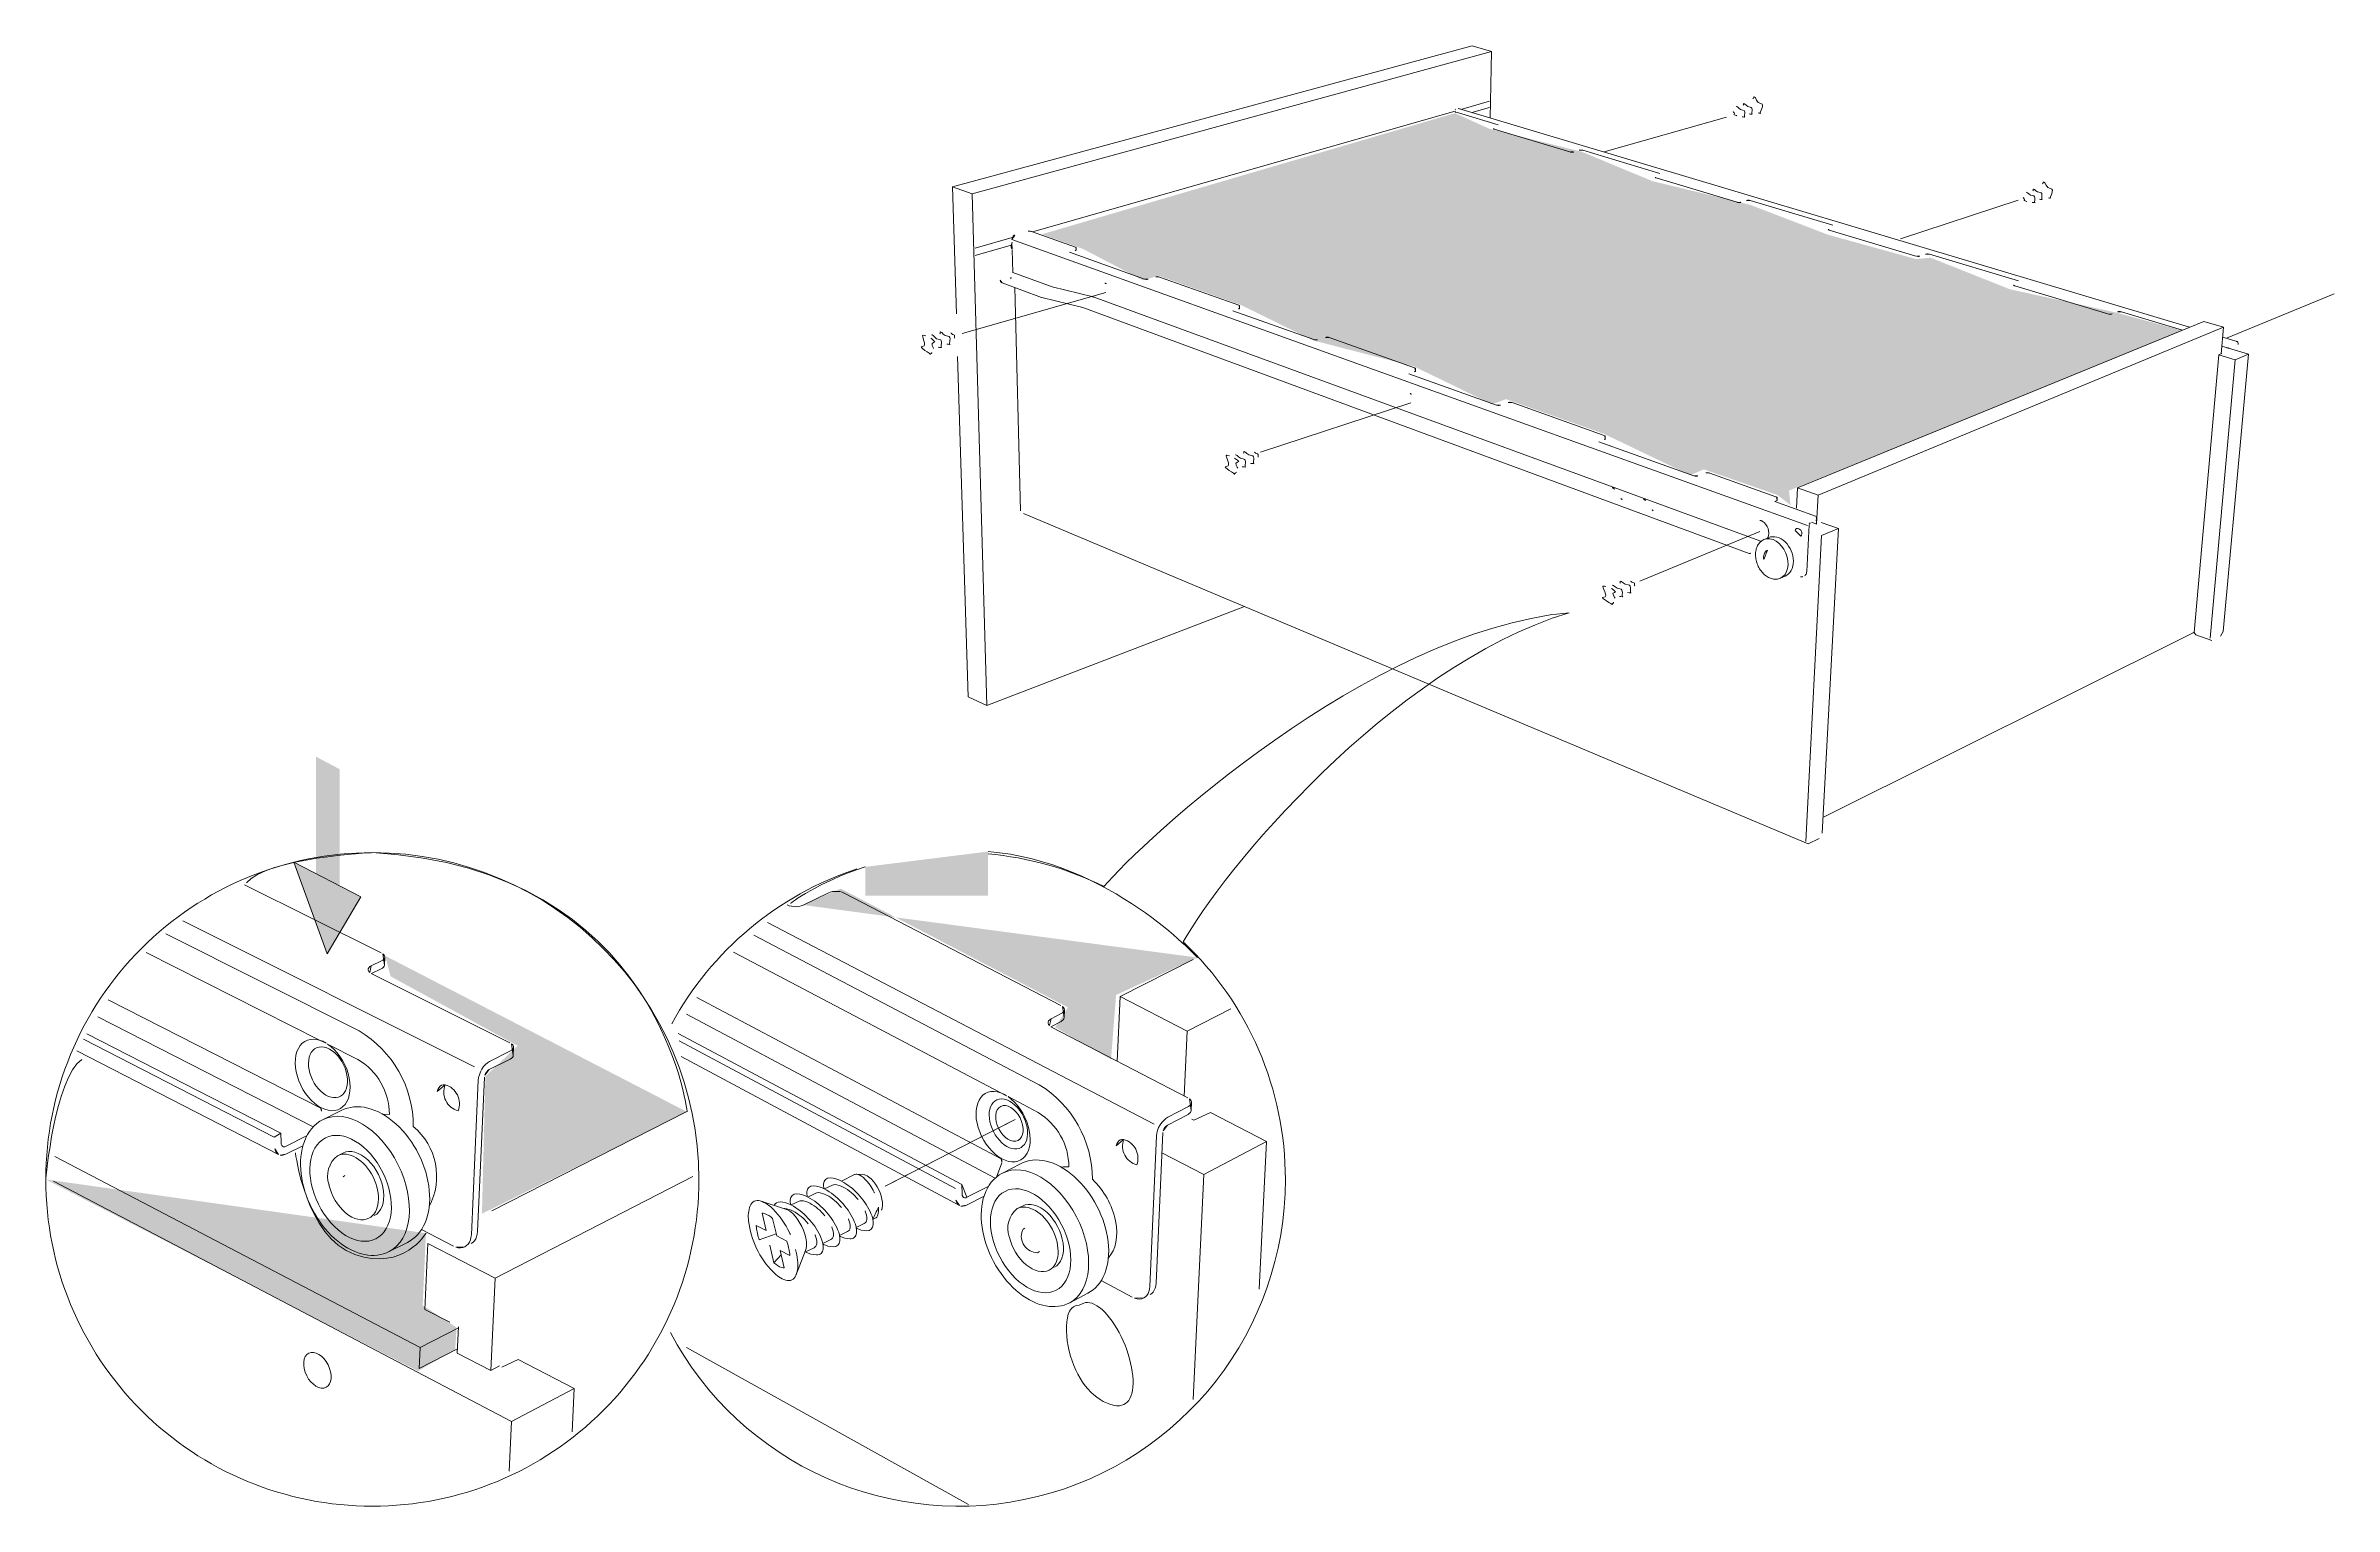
# Model space of a CAD drawing. Header units: metres. Extents: x -27.1 to 47.9, y -10.7 to 6.6.
# Drawn here: x 26.972 to 29.643, y -10.228 to -8.524 of the extents above; entities that cross this region are included whole.
import ezdxf

# ---------------------------------------------------------------- set-up
doc = ezdxf.new("R2010")
doc.units = ezdxf.units.M
doc.header["$MEASUREMENT"] = 0
doc.layers.add('PDF_Working_Num_Penna__1_Num_Penna__1_Num_Penna__1_Num_Penna__1_Num_Penna__1_Num_Penna__1', color=7, linetype='Continuous', lineweight=18, true_color=0xd1d2d4)
doc.layers.add('PDF_Working_Num_Penna__255_Num_Penna__255_Num_Penna__255_Num_Penna__255_Num_Penna__255_Num_Penna__255', color=255, linetype='Continuous', lineweight=18)
doc.layers.add('PDF_Working_Num_Penna__7_Num_Penna__7_Num_Penna__7_Num_Penna__7_Num_Penna__7_Num_Penna__7', color=7, linetype='Continuous', lineweight=18)
doc.styles.add('GENERATED_STYLE_1', font='Arial')

msp = doc.modelspace()

# ---------------------------------------------------------------- hatches: boundary and pattern name
at = {"layer": 'PDF_Working_Num_Penna__1_Num_Penna__1_Num_Penna__1_Num_Penna__1_Num_Penna__1_Num_Penna__1', "linetype": 'Continuous', "lineweight": 18, "true_color": 0xd1d2d4}
for points in [[(28.1347, -8.7439), (28.1826, -8.7609), (28.2527, -8.7974), (28.271, -8.7923), (28.3672, -8.8264), (28.4512, -8.8676), (28.5695, -8.8982), (28.6602, -8.9422), (28.6766, -8.9362), (28.7906, -8.9766), (28.8915, -9.0249), (28.9075, -9.0181), (28.9931, -9.0479), (29.0086, -9.0598), (29.0068, -9.0429), (29.4662, -8.8562), (29.3874, -8.8349), (29.2648, -8.8081), (29.172, -8.7712), (29.155, -8.7728), (29.0526, -8.7445), (28.9612, -8.7094), (28.8474, -8.6819), (28.765, -8.6477), (28.6569, -8.6207), (28.6168, -8.6026)], [(28.072, -9.4639), (27.9286, -9.4818), (27.9286, -9.5154), (28.072, -9.5154)], [(27.8555, -9.5262), (27.9642, -9.5407), (27.9001, -9.5072)], [(27.9642, -9.5407), (28.1653, -9.6457), (28.1502, -9.6688), (28.2155, -9.7064), (28.2214, -9.6312), (28.3164, -9.5876)], [(27.3685, -9.5856), (27.3745, -9.6094), (27.5229, -9.6905), (27.4853, -9.7261), (27.4813, -9.8864), (27.7208, -9.7677)], [(27.4159, -9.9091), (26.9722, -9.8464), (27.4065, -10.0699), (27.4501, -10.045), (27.4516, -10.019), (27.4121, -9.9933)]]:
    msp.add_hatch(color=254, dxfattribs=at).paths.add_polyline_path(points)
at = {"layer": 'PDF_Working_Num_Penna__7_Num_Penna__7_Num_Penna__7_Num_Penna__7_Num_Penna__7_Num_Penna__7', "linetype": 'Continuous', "lineweight": 18}
for points in [[(27.2877, -9.529), (27.3153, -9.5436), (27.3153, -9.3679), (27.2877, -9.3533)], [(27.2877, -9.529), (27.3153, -9.5436), (27.3153, -9.3679), (27.2877, -9.3533)], [(27.3007, -9.5833), (27.3401, -9.5167), (27.2616, -9.4762)], [(27.3007, -9.5833), (27.3401, -9.5167), (27.2616, -9.4762)]]:
    msp.add_hatch(color=7, dxfattribs=at).paths.add_polyline_path(points)

# ---------------------------------------------------------------- linework, layer by layer
at = {"layer": 'PDF_Working_Num_Penna__255_Num_Penna__255_Num_Penna__255_Num_Penna__255_Num_Penna__255_Num_Penna__255', "color": 255, "linetype": 'Continuous', "lineweight": 18, "flags": 128}
for points in [[(28.2096, -8.8118), (28.0419, -8.8598)], [(28.5655, -8.9404), (28.39, -8.9981)], [(28.8328, -9.1484), (28.9727, -9.0905)], [(27.9575, -9.8515), (28.0983, -9.7791)]]:
    msp.add_lwpolyline(points, dxfattribs=at)
msp.add_lwpolyline([(27.3007, -9.5833), (27.2616, -9.4762), (27.3401, -9.5167)], close=True, dxfattribs=at)
at = {"layer": 'PDF_Working_Num_Penna__7_Num_Penna__7_Num_Penna__7_Num_Penna__7_Num_Penna__7_Num_Penna__7', "color": 7, "linetype": 'Continuous', "lineweight": 18, "flags": 128}
for points in [[(28.035, -8.8366), (28.0304, -8.6886), (28.6369, -8.524)], [(28.0304, -8.6886), (28.0533, -8.6966), (28.6597, -8.5305)], [(28.6369, -8.524), (28.6597, -8.5305)], [(28.6597, -8.5305), (28.6582, -8.6085)], [(28.6171, -8.6001), (28.1239, -8.741)], [(29.4742, -8.8524), (28.621, -8.5973)], [(28.6572, -8.5886), (28.6237, -8.5982)], [(28.6366, -8.602), (28.6571, -8.5961)], [(28.6673, -8.6162), (28.621, -8.6023), (28.618, -8.6014)], [(28.7511, -8.6478), (28.6626, -8.6212)], [(28.934, -8.6071), (28.7912, -8.6479)], [(28.8562, -8.6729), (28.7663, -8.6459)], [(28.9462, -8.7065), (28.8516, -8.6781)], [(28.0706, -9.2937), (28.0533, -8.6966)], [(29.0581, -8.7334), (28.9616, -8.7045)], [(29.2743, -8.704), (29.1369, -8.7492)], [(28.1003, -8.7477), (28.0568, -8.7602)], [(28.0571, -8.7685), (28.0989, -8.7565)], [(29.0284, -9.0837), (28.0999, -8.7499)], [(28.174, -8.7589), (28.1228, -8.7406)], [(29.155, -8.7694), (29.0538, -8.7389)], [(28.1002, -8.7619), (28.1009, -8.7885)], [(28.167, -8.7648), (28.2545, -8.7961)], [(29.2745, -8.7983), (29.1706, -8.7672)], [(28.2096, -8.8118), (28.0419, -8.8598)], [(28.1343, -8.8175), (28.0883, -8.8004)], [(28.1467, -8.8053), (28.1009, -8.7885)], [(28.1098, -9.0666), (28.1032, -8.806)], [(28.9729, -9.1013), (28.1948, -8.8167), (28.1467, -8.8053)], [(28.3646, -8.8267), (28.2721, -8.7938)], [(29.379, -8.8368), (29.2703, -8.8041)], [(29.5176, -8.8651), (29.6432, -8.8132)], [(28.1825, -8.8291), (28.1346, -8.8176), (28.1343, -8.8175)], [(28.1825, -8.8291), (28.9602, -9.1161)], [(28.3577, -8.8331), (28.4522, -8.8668)], [(29.4661, -8.8558), (29.3948, -8.8344)], [(28.5697, -8.8998), (28.4701, -8.8643)], [(29.4909, -8.8456), (29.0169, -9.0397), (29.0157, -9.0635)], [(29.5138, -8.8524), (29.0407, -9.0481), (29.0169, -9.0397)], [(29.5111, -8.8833), (29.5138, -8.8524), (29.4908, -8.8456)], [(29.5128, -8.864), (29.5297, -8.869), (29.5301, -8.8693), (29.5305, -8.8696), (29.5307, -8.8701), (29.5309, -8.8708), (29.531, -8.8715), (29.531, -8.8724)], [(28.0365, -8.8865), (28.0488, -9.2834), (28.0706, -9.2937)], [(29.4806, -9.2096), (29.4797, -9.2083), (29.5083, -8.8847)], [(29.4983, -9.2149), (29.5274, -8.8905)], [(29.5119, -8.8829), (29.5083, -8.8847), (29.5274, -8.8905)], [(29.5119, -8.8745), (29.543, -8.8838), (29.5136, -9.2072), (29.5106, -9.2126)], [(29.5274, -8.8905), (29.543, -8.8838)], [(28.5631, -8.9065), (28.6653, -8.9431)], [(28.5655, -8.9404), (28.39, -8.9981)], [(28.7912, -8.9786), (28.6836, -8.9403)], [(28.7848, -8.9858), (28.8958, -9.0255)], [(28.9916, -9.05), (28.9144, -9.0225)], [(28.9929, -9.054), (28.9928, -9.0543), (28.9925, -9.0546), (28.992, -9.0549), (28.9901, -9.0556), (29.0378, -9.0727)], [(29.039, -9.0818), (29.0407, -9.0481)], [(29.042, -9.4486), (29.0293, -9.4551), (28.1132, -9.0694)], [(29.0445, -9.08), (29.0644, -9.0871)], [(28.8328, -9.1484), (28.9727, -9.0905)], [(29.0023, -9.1427), (28.9967, -9.1451), (28.9956, -9.1455), (28.9945, -9.1458), (28.9934, -9.146), (28.9922, -9.1462), (28.9911, -9.1463), (28.9899, -9.1462), (28.9887, -9.1461), (28.9876, -9.1459), (28.9864, -9.1456), (28.9852, -9.1452), (28.984, -9.1447), (28.9828, -9.1441), (28.9816, -9.1435), (28.9805, -9.1427), (28.9794, -9.1419), (28.9783, -9.141), (28.9772, -9.14), (28.9761, -9.1389), (28.9751, -9.1378), (28.9742, -9.1366), (28.9733, -9.1353), (28.9724, -9.134), (28.9716, -9.1327), (28.9709, -9.1313), (28.9703, -9.1298), (28.9697, -9.1284), (28.9692, -9.1269), (28.9687, -9.1254), (28.9684, -9.1239), (28.9681, -9.1224), (28.9679, -9.1208), (28.9677, -9.1193), (28.9677, -9.1178), (28.9677, -9.1163), (28.9678, -9.1149), (28.968, -9.1135), (28.9683, -9.1121), (28.9686, -9.1107), (28.9691, -9.1094), (28.9695, -9.1082), (28.9701, -9.107), (28.9708, -9.1059), (28.9715, -9.1048), (28.9723, -9.1038), (28.9732, -9.1029), (28.9742, -9.1021), (28.9752, -9.1013), (28.9763, -9.1006), (28.9775, -9.1001), (28.9831, -9.0978)], [(29.0303, -9.0828), (29.0276, -9.1373), (29.0274, -9.1384), (29.0272, -9.1394), (29.0267, -9.1403), (29.0262, -9.1411), (29.0255, -9.1418), (29.0247, -9.1422)], [(29.0263, -9.4522), (29.0448, -9.0954)], [(29.0448, -9.0954), (29.0644, -9.0871)], [(29.0644, -9.0871), (29.0455, -9.4426)], [(28.3711, -9.178), (28.0706, -9.2937)], [(29.0464, -9.4243), (29.4784, -9.2088), (29.4797, -9.208)], [(29.4806, -9.2096), (29.4817, -9.2111), (29.5005, -9.2177)], [(27.3637, -9.582), (27.2042, -9.5029)], [(27.8377, -9.5262), (27.8399, -9.5271), (27.8426, -9.5278), (27.8455, -9.5281), (27.8485, -9.5283), (27.8513, -9.528), (27.8539, -9.5273), (27.8562, -9.5264)], [(27.8562, -9.5264), (27.8856, -9.5121)], [(27.9041, -9.5125), (27.9018, -9.5115), (27.8991, -9.5107), (27.8963, -9.5104), (27.8933, -9.5104), (27.8905, -9.5107), (27.8878, -9.5112), (27.8856, -9.5121)], [(28.157, -9.6434), (27.9041, -9.5125)], [(27.4726, -9.7151), (27.132, -9.5447)], [(28.2657, -9.7819), (27.8144, -9.5465)], [(27.3679, -9.587), (27.3676, -9.5882), (27.3669, -9.5894), (27.3657, -9.5905), (27.3642, -9.5913), (27.3521, -9.5972)], [(27.3674, -9.5965), (27.3671, -9.5976), (27.3664, -9.5988), (27.3653, -9.5998), (27.3638, -9.6007), (27.3522, -9.6063)], [(27.3526, -9.6065), (27.514, -9.6869)], [(28.3112, -9.5899), (28.226, -9.6332), (28.2226, -9.7085)], [(27.0452, -9.6369), (27.2931, -9.7631)], [(27.7321, -9.6341), (28.0873, -9.8225)], [(28.3043, -9.6736), (28.226, -9.6332)], [(27.0331, -9.6569), (27.2842, -9.7852)], [(27.7199, -9.6535), (28.0801, -9.8451)], [(28.1607, -9.6577), (28.1605, -9.659), (28.1598, -9.6602), (28.1586, -9.6612), (28.1572, -9.6621), (28.1452, -9.6682)], [(28.1611, -9.6486), (28.1608, -9.6499), (28.1601, -9.651), (28.159, -9.6521), (28.1575, -9.653), (28.1456, -9.6591)], [(28.146, -9.6687), (28.3052, -9.7514)], [(28.3008, -9.7491), (28.3043, -9.6736), (28.3552, -9.6474)], [(27.0162, -9.6827), (27.2389, -9.797)], [(27.0202, -9.6766), (27.2464, -9.7925)], [(27.5183, -9.6922), (27.518, -9.6934), (27.5173, -9.6946), (27.5161, -9.6956), (27.5147, -9.6965), (27.4902, -9.7087)], [(27.7104, -9.6761), (28.0412, -9.8525)], [(27.7113, -9.6849), (28.0338, -9.8571)], [(27.0084, -9.6964), (27.244, -9.8175)], [(27.4902, -9.7087), (27.4877, -9.7102), (27.4854, -9.7122), (27.4831, -9.7148), (27.4811, -9.7177), (27.4795, -9.7209), (27.4783, -9.7242), (27.4774, -9.7275), (27.477, -9.7307)], [(27.5178, -9.7017), (27.5176, -9.7029), (27.5168, -9.704), (27.5157, -9.7051), (27.5142, -9.706), (27.4897, -9.7182)], [(27.7137, -9.7031), (28.0385, -9.8769)], [(27.3243, -9.7329), (27.3239, -9.7366), (27.3231, -9.74), (27.3219, -9.7429), (27.3203, -9.7455), (27.3184, -9.7477), (27.3161, -9.7493)], [(27.477, -9.7307), (27.4689, -9.9109), (27.4685, -9.9141), (27.4678, -9.917), (27.4666, -9.9196), (27.4652, -9.9218), (27.4634, -9.9236), (27.4614, -9.925)], [(27.4844, -9.727), (27.4762, -9.9071), (27.4758, -9.9103), (27.4751, -9.9132), (27.4741, -9.9158), (27.4726, -9.9181), (27.4708, -9.9198), (27.4688, -9.9212)], [(27.3942, -9.9198), (27.3731, -9.9305), (27.3697, -9.9321), (27.3663, -9.9332), (27.3629, -9.9341), (27.3593, -9.9347), (27.3556, -9.935), (27.3519, -9.935), (27.3481, -9.9347), (27.3444, -9.9341), (27.3406, -9.9332), (27.3368, -9.9321), (27.3328, -9.9306), (27.3288, -9.9287), (27.3247, -9.9267), (27.3208, -9.9243), (27.3169, -9.9217), (27.313, -9.9186), (27.3091, -9.9152), (27.3053, -9.9117), (27.3017, -9.9078), (27.2981, -9.9038), (27.2948, -9.8996), (27.2915, -9.8951), (27.2885, -9.8905), (27.2857, -9.8858), (27.283, -9.8808), (27.2806, -9.8759), (27.2785, -9.8709), (27.2765, -9.8658), (27.2747, -9.8606), (27.2733, -9.8555), (27.272, -9.8503), (27.2709, -9.8451), (27.2702, -9.8399), (27.2698, -9.8349), (27.2695, -9.8298), (27.2696, -9.8248), (27.2699, -9.82), (27.2705, -9.8152), (27.2714, -9.8106), (27.2725, -9.8062), (27.274, -9.802), (27.2757, -9.7979), (27.2777, -9.794), (27.28, -9.7904), (27.2825, -9.7872), (27.2855, -9.784), (27.2887, -9.7811), (27.2922, -9.7786), (27.2959, -9.7766), (27.3171, -9.7661)], [(27.4929, -9.8831), (27.7205, -9.7673)], [(28.2817, -9.7739), (28.2793, -9.7754), (28.277, -9.7775), (28.2747, -9.78), (28.2728, -9.7828), (28.2711, -9.786), (28.2699, -9.7892), (28.2691, -9.7925), (28.2687, -9.7957)], [(28.3091, -9.7661), (28.3088, -9.7672), (28.3081, -9.7685), (28.3069, -9.7696), (28.3055, -9.7705), (28.2813, -9.7831)], [(28.3095, -9.7568), (28.3093, -9.7581), (28.3085, -9.7592), (28.3074, -9.7603), (28.306, -9.7612), (28.2817, -9.7739)], [(28.3097, -9.776), (28.3123, -9.7774), (28.3315, -9.7683)], [(28.3315, -9.7683), (28.3969, -9.8023)], [(27.2527, -9.8077), (27.2512, -9.8082), (27.2498, -9.8082), (27.2486, -9.8077), (27.2476, -9.8068), (27.247, -9.8053), (27.2468, -9.8036), (27.2464, -9.7925), (27.2389, -9.797)], [(27.2767, -9.7957), (27.2527, -9.8077)], [(27.952, -9.8543), (28.1038, -9.7763)], [(28.1181, -9.7935), (28.1178, -9.7969), (28.1171, -9.8002), (28.1159, -9.8029), (28.1145, -9.8055), (28.1127, -9.8074), (28.1105, -9.809)], [(28.2687, -9.7957), (28.2607, -9.9714), (28.2604, -9.9744), (28.2598, -9.9771), (28.2587, -9.9796), (28.2573, -9.9817), (28.2557, -9.9834), (28.2538, -9.9847)], [(28.2761, -9.7918), (28.2681, -9.9675), (28.2677, -9.9705), (28.267, -9.9732), (28.266, -9.9756), (28.2647, -9.9778), (28.2631, -9.9795), (28.2611, -9.9808)], [(28.3237, -9.8408), (28.3969, -9.8023)], [(28.3969, -9.8023), (28.3883, -9.9743)], [(27.4091, -10.0425), (26.9826, -9.8197)], [(27.2723, -9.8071), (27.2524, -9.817)], [(28.1883, -9.9791), (28.1674, -9.9902), (28.1643, -9.9916), (28.1609, -9.9929), (28.1575, -9.9938), (28.1541, -9.9944), (28.1505, -9.9948), (28.1469, -9.9948), (28.1433, -9.9945), (28.1396, -9.994), (28.1359, -9.9932), (28.1321, -9.9921), (28.1282, -9.9907), (28.1243, -9.9889), (28.1202, -9.987), (28.1164, -9.9846), (28.1125, -9.982), (28.1086, -9.9791), (28.1047, -9.9759), (28.1009, -9.9724), (28.0973, -9.9687), (28.0937, -9.9647), (28.0903, -9.9606), (28.0871, -9.9563), (28.084, -9.9517), (28.0811, -9.9471), (28.0784, -9.9423), (28.076, -9.9375), (28.0737, -9.9325), (28.0717, -9.9275), (28.0698, -9.9224), (28.0683, -9.9173), (28.0669, -9.9123), (28.0658, -9.9072), (28.065, -9.902), (28.0643, -9.897), (28.0641, -9.8921), (28.064, -9.8872), (28.0642, -9.8824), (28.0647, -9.8777), (28.0654, -9.8731), (28.0664, -9.8688), (28.0678, -9.8646), (28.0694, -9.8605), (28.0713, -9.8566), (28.0734, -9.8531), (28.0757, -9.8497), (28.0786, -9.8466), (28.0817, -9.8438), (28.0851, -9.8411), (28.0887, -9.8391), (28.1097, -9.8282)], [(28.0879, -9.827), (28.0818, -9.8436)], [(28.275, -9.8153), (28.3237, -9.8408)], [(26.9813, -9.8485), (27.5159, -10.1287)], [(27.4915, -10.0694), (27.4966, -9.9616), (27.7274, -9.8429)], [(28.0728, -9.8541), (28.0474, -9.8671)], [(28.3112, -10.103), (28.3237, -9.8408)], [(28.0673, -9.8658), (28.047, -9.8763)], [(27.4106, -9.9049), (27.448, -9.9242)], [(27.4182, -9.9212), (27.4148, -9.998)], [(27.4966, -9.9616), (27.4182, -9.9212)], [(27.8221, -9.9437), (27.8171, -9.923)], [(28.2039, -9.9644), (28.2402, -9.9837)], [(27.4437, -10.013), (27.4148, -9.998)], [(28.1782, -9.993), (28.1838, -9.9906), (28.1857, -9.9901), (28.1881, -9.9899), (28.1907, -9.9902), (28.1934, -9.9909), (28.1961, -9.9921), (28.199, -9.9937), (28.202, -9.9957), (28.205, -9.9982), (28.2079, -10.001), (28.2109, -10.0042), (28.2139, -10.0078), (28.2168, -10.0117), (28.2196, -10.0159), (28.2223, -10.0203), (28.2249, -10.0249), (28.2274, -10.0298), (28.2297, -10.0348), (28.2319, -10.0399), (28.2338, -10.0451), (28.2356, -10.0503), (28.2371, -10.0555), (28.2384, -10.0607), (28.2395, -10.0658), (28.2403, -10.0708), (28.2408, -10.0756), (28.2412, -10.0802), (28.2412, -10.0846), (28.241, -10.0887), (28.2405, -10.0925), (28.2398, -10.096), (28.2388, -10.0992), (28.2375, -10.1019), (28.2361, -10.1043), (28.2344, -10.1063), (28.2325, -10.1078), (28.2304, -10.1089), (28.2255, -10.1106)], [(27.408, -10.0671), (27.4091, -10.0425)], [(27.4538, -10.0194), (27.4091, -10.0425)], [(27.5019, -10.064), (27.4915, -10.0694), (27.4525, -10.0489), (27.4538, -10.0182)], [(28.0491, -10.2254), (27.7199, -10.0426)], [(27.4527, -10.044), (27.408, -10.0671)], [(27.5045, -10.0653), (27.5237, -10.0563)], [(27.5237, -10.0563), (27.5891, -10.0903)], [(27.5159, -10.1287), (27.5891, -10.0903)], [(27.5891, -10.0902), (27.5866, -10.1409)], [(27.5132, -10.1868), (27.5159, -10.1287)]]:
    msp.add_lwpolyline(points, dxfattribs=at)
for points in [[(28.6171, -8.5985), (28.6172, -8.5983), (28.6173, -8.5982), (28.6176, -8.598)], [(28.621, -8.5973), (28.6205, -8.5973)], [(28.618, -8.6014), (28.6176, -8.6013), (28.6173, -8.6011), (28.6171, -8.601)], [(28.6626, -8.6212), (28.6622, -8.621), (28.6619, -8.6209), (28.6617, -8.6207)], [(28.7554, -8.6479), (28.7549, -8.648), (28.7543, -8.648), (28.7536, -8.6481), (28.7529, -8.6481), (28.7523, -8.648), (28.7516, -8.6479)], [(28.7663, -8.6459), (28.7657, -8.6458), (28.7651, -8.6457), (28.7644, -8.6456), (28.7637, -8.6456), (28.7631, -8.6456), (28.7625, -8.6457), (28.7619, -8.6458)], [(28.8516, -8.6781), (28.8512, -8.6779), (28.8508, -8.6777), (28.8507, -8.6775)], [(28.9506, -8.7066), (28.9501, -8.7067), (28.9495, -8.7068), (28.9488, -8.7068), (28.9481, -8.7068), (28.9474, -8.7068), (28.9468, -8.7067)], [(28.9616, -8.7045), (28.961, -8.7043), (28.9603, -8.7042), (28.9597, -8.7042), (28.9589, -8.7042), (28.9583, -8.7042), (28.9577, -8.7043), (28.9572, -8.7044)], [(28.0996, -8.7546), (28.0992, -8.7554), (28.099, -8.7562), (28.0988, -8.757), (28.0988, -8.7579), (28.0989, -8.7587), (28.099, -8.7594), (28.0994, -8.7601), (28.0998, -8.7606), (28.1, -8.761), (28.1002, -8.7614)], [(28.1, -8.7531), (28.1, -8.7536), (28.0998, -8.7541)], [(28.1032, -8.7448), (28.1025, -8.7451), (28.1019, -8.7455), (28.1013, -8.746), (28.1008, -8.7467), (28.1004, -8.7475), (28.1001, -8.7483), (28.1, -8.7491), (28.0999, -8.7499)], [(28.1228, -8.7406), (28.1222, -8.7405), (28.1215, -8.7404), (28.1209, -8.7403), (28.1201, -8.7403), (28.1194, -8.7403), (28.1187, -8.7404)], [(28.1749, -8.7621), (28.1748, -8.7596), (28.1748, -8.7594), (28.1746, -8.7592), (28.1744, -8.759)], [(29.0538, -8.7389), (29.0533, -8.7387), (29.0529, -8.7385), (29.0527, -8.7383)], [(28.1749, -8.7621), (28.1748, -8.7623), (28.1746, -8.7625), (28.1742, -8.7627), (28.1737, -8.7629)], [(29.1596, -8.7694), (29.1591, -8.7696), (29.1585, -8.7697), (29.1578, -8.7697), (29.157, -8.7697), (29.1563, -8.7696), (29.1556, -8.7695)], [(29.1706, -8.7672), (29.17, -8.767), (29.1693, -8.7669), (29.1686, -8.7668), (29.1679, -8.7668), (29.1672, -8.7669), (29.1666, -8.767), (29.166, -8.7671)], [(28.0883, -8.8004), (28.0878, -8.8002), (28.0873, -8.7998), (28.0869, -8.7994), (28.0866, -8.7988), (28.0864, -8.7981), (28.0863, -8.7974)], [(28.0991, -8.7942), (28.0989, -8.7947), (28.0986, -8.7952), (28.0981, -8.7955)], [(28.1009, -8.7885), (28.1009, -8.789)], [(28.2084, -8.801), (28.2088, -8.8011), (28.2091, -8.8012), (28.2094, -8.8013), (28.2097, -8.8014), (28.21, -8.8015)], [(28.2545, -8.7961), (28.2551, -8.7963), (28.2558, -8.7964), (28.2565, -8.7965), (28.2572, -8.7965), (28.258, -8.7964), (28.2587, -8.7964)], [(28.2721, -8.7938), (28.2715, -8.7936), (28.2709, -8.7935), (28.2702, -8.7935), (28.2694, -8.7935), (28.2687, -8.7935), (28.268, -8.7936)], [(29.2703, -8.8041), (29.2699, -8.8039), (29.2695, -8.8037), (29.2692, -8.8035), (29.269, -8.8033)], [(28.1947, -8.8177), (28.1948, -8.8172)], [(28.3655, -8.8301), (28.3655, -8.8303), (28.3653, -8.8306), (28.3649, -8.8308), (28.3644, -8.8309)], [(28.3655, -8.8301), (28.3655, -8.8275), (28.3655, -8.8273), (28.3653, -8.8271), (28.365, -8.8269)], [(29.3838, -8.8368), (29.3832, -8.837), (29.3826, -8.8371), (29.3819, -8.8372), (29.3812, -8.8371), (29.3804, -8.8371), (29.3797, -8.837)], [(29.3948, -8.8344), (29.3942, -8.8342), (29.3935, -8.8341), (29.3927, -8.834), (29.392, -8.834), (29.3912, -8.8341), (29.3906, -8.8342), (29.3901, -8.8343)], [(28.4522, -8.8668), (28.4528, -8.867), (28.4535, -8.8672), (28.4543, -8.8672), (28.4551, -8.8672), (28.4558, -8.8672), (28.4565, -8.8671)], [(28.4701, -8.8643), (28.4695, -8.8641), (28.4688, -8.864), (28.468, -8.8639), (28.4673, -8.8639), (28.4665, -8.864), (28.4658, -8.8641)], [(29.518, -8.8763), (29.5186, -8.8763), (29.5193, -8.8765), (29.5199, -8.8767)], [(29.5287, -8.8691), (29.5293, -8.869)], [(28.5708, -8.9033), (28.5707, -8.9036), (28.5705, -8.9038), (28.5702, -8.904), (28.5697, -8.9042)], [(28.5708, -8.9033), (28.5708, -8.9007), (28.5707, -8.9004), (28.5705, -8.9002), (28.5702, -8.9)], [(28.5645, -8.9298), (28.5649, -8.9299), (28.5653, -8.93), (28.5656, -8.9301), (28.566, -8.9303), (28.5663, -8.9304)], [(28.6653, -8.9431), (28.666, -8.9433), (28.6667, -8.9434), (28.6675, -8.9435), (28.6683, -8.9435), (28.6691, -8.9434), (28.6699, -8.9433)], [(28.6836, -8.9403), (28.683, -8.9401), (28.6822, -8.94), (28.6814, -8.9399), (28.6806, -8.9399), (28.6798, -8.94), (28.6791, -8.9401)], [(28.7923, -8.9824), (28.7923, -8.9827), (28.7921, -8.9829), (28.7918, -8.9831), (28.7914, -8.9833)], [(28.7923, -8.9824), (28.7924, -8.9797), (28.7923, -8.9794), (28.7921, -8.9791), (28.7917, -8.9788)], [(28.8958, -9.0255), (28.8965, -9.0257), (28.8973, -9.0259), (28.8981, -9.0259), (28.899, -9.026), (28.8998, -9.0259), (28.9005, -9.0258)], [(28.9144, -9.0225), (28.9137, -9.0223), (28.9129, -9.0221), (28.9121, -9.0221), (28.9112, -9.0221), (28.9104, -9.0221), (28.9097, -9.0222)], [(28.8033, -9.0411), (28.8028, -9.0405), (28.8023, -9.04), (28.8017, -9.0397), (28.8011, -9.0395), (28.8006, -9.0395)], [(28.8119, -9.0531), (28.8114, -9.0529), (28.8111, -9.0525), (28.8107, -9.0521)], [(28.8395, -9.0544), (28.8391, -9.0538), (28.8385, -9.0533), (28.8379, -9.053), (28.8374, -9.0528), (28.8368, -9.0527)], [(28.9929, -9.054), (28.993, -9.0511), (28.9929, -9.0508), (28.9927, -9.0505), (28.9922, -9.0502)], [(28.8482, -9.0665), (28.8478, -9.0662), (28.8474, -9.0659), (28.847, -9.0655)], [(29.0317, -9.0804), (29.0313, -9.0806), (29.031, -9.0811), (29.0306, -9.0816), (29.0304, -9.0822)], [(29.0332, -9.0797), (29.0393, -9.0819)], [(29.0391, -9.0768), (29.039, -9.0771), (29.0387, -9.0774), (29.0382, -9.0777)], [(29.0391, -9.0768), (29.0392, -9.0739), (29.0392, -9.0736), (29.0389, -9.0733), (29.0384, -9.073)], [(28.9728, -9.1013), (28.973, -9.1015), (28.973, -9.1017), (28.9731, -9.1019), (28.9731, -9.1021), (28.9731, -9.1023)], [(28.9619, -9.116), (28.9613, -9.1162), (28.9608, -9.1162)], [(29.0227, -9.1431), (29.022, -9.1433), (29.0211, -9.1434), (29.0202, -9.1433)], [(27.3007, -9.5833), (27.2616, -9.4762), (27.3401, -9.5167)], [(27.3674, -9.5965), (27.3679, -9.587), (27.3676, -9.5857), (27.3668, -9.5843), (27.3655, -9.5831)], [(27.3521, -9.5972), (27.3504, -9.5982), (27.3491, -9.5995), (27.3485, -9.6009), (27.3485, -9.6024), (27.3491, -9.6038), (27.3504, -9.6051)], [(27.3522, -9.6063), (27.3525, -9.6064)], [(28.1456, -9.6591), (28.1439, -9.6602), (28.1427, -9.6614), (28.1421, -9.6628), (28.142, -9.6642), (28.1425, -9.6657), (28.1436, -9.667)], [(28.1452, -9.6682), (28.1457, -9.6685)], [(28.1607, -9.6577), (28.1611, -9.6486), (28.1609, -9.6472), (28.1601, -9.6458), (28.1588, -9.6445)], [(27.2925, -9.6842), (27.2942, -9.6847), (27.2956, -9.6853), (27.2968, -9.686), (27.2982, -9.6867), (27.2996, -9.6875)], [(27.5178, -9.7017), (27.5183, -9.6922), (27.518, -9.6908), (27.5172, -9.6894), (27.5158, -9.6881)], [(27.4897, -9.7182), (27.4881, -9.7193), (27.4868, -9.7209), (27.4856, -9.7228), (27.4848, -9.7249)], [(28.0868, -9.7454), (28.0883, -9.746), (28.0897, -9.7466), (28.0911, -9.7472), (28.0923, -9.748), (28.0937, -9.7489)], [(27.2931, -9.7631), (27.2934, -9.7639), (27.2937, -9.7646), (27.2939, -9.7654), (27.294, -9.7661), (27.2939, -9.7668)], [(28.3091, -9.7661), (28.3095, -9.7568), (28.3093, -9.7553), (28.3085, -9.7539), (28.3071, -9.7525)], [(28.2813, -9.7831), (28.2798, -9.7842), (28.2783, -9.7858), (28.2772, -9.7877), (28.2764, -9.7898)], [(27.244, -9.8175), (27.2424, -9.8165), (27.2412, -9.8149), (27.2402, -9.813), (27.2395, -9.8107)], [(27.2524, -9.817), (27.2501, -9.8179), (27.2479, -9.8184), (27.2458, -9.8181)], [(28.0873, -9.8225), (28.0877, -9.8233), (28.0879, -9.824), (28.0881, -9.8247), (28.0882, -9.8254), (28.0881, -9.8262)], [(27.3211, -9.8419), (27.3194, -9.8432)], [(28.0474, -9.8671), (28.046, -9.8677), (28.0445, -9.8678), (28.0433, -9.8673), (28.0424, -9.8664), (28.0418, -9.8651), (28.0416, -9.8634), (28.0412, -9.8525)], [(28.0385, -9.8769), (28.0371, -9.8758), (28.0359, -9.8744), (28.035, -9.8725), (28.0344, -9.8705)], [(28.047, -9.8763), (28.0447, -9.8772), (28.0425, -9.8776), (28.0404, -9.8776)], [(27.4614, -9.925), (27.459, -9.9259), (27.4564, -9.9262), (27.4537, -9.926), (27.4508, -9.9253)], [(28.2538, -9.9847), (28.2514, -9.9856), (28.2488, -9.986), (28.246, -9.9858), (28.2431, -9.985)]]:
    msp.add_lwpolyline(points, close=True, dxfattribs=at)
for points in [[(28.9728, -9.0776), (28.9733, -9.0777), (28.9738, -9.0778), (28.9741, -9.0779), (28.9745, -9.0781), (28.975, -9.0783), (28.9754, -9.0785, -0.382502), (28.9818, -9.0983)], [(27.4197, -9.878, 0.355278), (27.4011, -9.7846, 0.265831), (27.3379, -9.6732), (27.1125, -9.5598)], [(28.1939, -9.8462, 0.259952), (28.1315, -9.7359), (27.7988, -9.5615)], [(27.3659, -9.7705), (27.3695, -9.7703), (27.3733, -9.7705, 0.263335), (27.3366, -9.7064), (27.3011, -9.6885), (27.3051, -9.6914), (27.3088, -9.6948), (27.3124, -9.6988), (27.3156, -9.7031), (27.3185, -9.7078), (27.3211, -9.7127), (27.3234, -9.7178), (27.3251, -9.723), (27.3264, -9.7282), (27.3272, -9.7334), (27.3274, -9.7384), (27.3272, -9.7433), (27.3265, -9.7478), (27.3254, -9.7519), (27.3237, -9.7556), (27.3215, -9.7589), (27.319, -9.7615), (27.3161, -9.7636), (27.3129, -9.7651), (27.3094, -9.766), (27.3057, -9.7662), (27.3019, -9.7657), (27.2979, -9.7646), (27.2939, -9.7628), (27.2898, -9.7605), (27.286, -9.7576), (27.2822, -9.7542), (27.2787, -9.7503), (27.2754, -9.7461), (27.2724, -9.7414), (27.2698, -9.7366), (27.2677, -9.7314), (27.2659, -9.7262), (27.2645, -9.721), (27.2638, -9.7159), (27.2634, -9.7109), (27.2636, -9.706), (27.2642, -9.7016), (27.2654, -9.6973), (27.267, -9.6936), (27.269, -9.6903), (27.2716, -9.6876), (27.2744, -9.6854), (27.2776, -9.6839), (27.2811, -9.683), (27.2847, -9.6827), (27.2886, -9.6831), (27.2925, -9.6842), (27.0892, -9.5816)], [(27.7012, -10.025, 0.781749), (28.419, -9.8465, 0.20695), (28.2997, -9.5694)], [(28.1572, -9.8319), (28.1601, -9.8316), (28.1633, -9.8316), (28.1664, -9.8318, 0.257477), (28.1303, -9.7682), (28.0953, -9.7498), (28.0991, -9.7528), (28.1028, -9.7563), (28.1063, -9.7602), (28.1095, -9.7645), (28.1124, -9.7691), (28.115, -9.774), (28.1172, -9.7791), (28.1189, -9.7842), (28.1201, -9.7893), (28.1209, -9.7944), (28.1212, -9.7993), (28.121, -9.804), (28.1203, -9.8084), (28.1191, -9.8124), (28.1175, -9.8159), (28.1154, -9.8191), (28.113, -9.8216), (28.1101, -9.8236), (28.1069, -9.8249), (28.1035, -9.8257), (28.0998, -9.8258), (28.096, -9.8253), (28.0921, -9.824), (28.0881, -9.8222), (28.0842, -9.8199), (28.0803, -9.8169), (28.0766, -9.8135), (28.0731, -9.8097), (28.0699, -9.8054), (28.0669, -9.8008), (28.0644, -9.7959), (28.0622, -9.7909), (28.0605, -9.7858), (28.0591, -9.7807), (28.0583, -9.7757), (28.058, -9.7708), (28.0582, -9.766), (28.0588, -9.7616), (28.06, -9.7576), (28.0616, -9.754), (28.0635, -9.7508), (28.066, -9.7482), (28.0688, -9.7462), (28.072, -9.7447), (28.0754, -9.7439), (28.0791, -9.7437), (28.0828, -9.7443), (28.0868, -9.7454), (27.775, -9.5814)], [(27.3028, -9.8527, -0.32384), (27.3128, -9.8187), (27.3191, -9.8157)], [(27.8814, -9.8576, 0.116272), (27.8681, -9.8539, 0.413055), (27.8606, -9.8607, 0.046769), (27.8609, -9.8664)], [(27.9394, -9.8622, 0.006605), (27.9389, -9.8611, 0.080549), (27.9283, -9.8459, 0.115618), (27.92, -9.8406, 0.196881), (27.916, -9.8408), (27.9009, -9.8483, 0.116668), (27.8876, -9.8445, 0.411804), (27.8801, -9.8514, 0.046592), (27.8803, -9.8571)], [(27.9204, -9.87, 0.096091), (27.9029, -9.8553, 0.116334), (27.8931, -9.8525, 0.125981), (27.8905, -9.853), (27.8812, -9.8575, -0.154776), (27.9149, -9.8932, -0.011155), (27.9159, -9.8953, -0.116367), (27.9184, -9.9089, -0.414647), (27.9109, -9.9158, -0.105827), (27.8987, -9.9126)], [(27.9181, -9.9032, 0.10591), (27.9304, -9.9064, 0.413203), (27.9379, -9.8995, 0.117006), (27.9353, -9.886, 0.007797), (27.9344, -9.8839, 0.154853), (27.9008, -9.8483)], [(27.9187, -9.8403), (27.9277, -9.8411, -0.05893), (27.9288, -9.8414, -0.116327), (27.9357, -9.8458, -0.162227), (27.9488, -9.8732, -0.115525), (27.948, -9.8814)], [(27.8413, -9.9107, 0.002429), (27.8403, -9.9084, 0.080403), (27.8212, -9.881, 0.116565), (27.8062, -9.8715)], [(27.8424, -9.8763, 0.117038), (27.8292, -9.8726, 0.301266), (27.8223, -9.8767)], [(27.862, -9.898, 0.095532), (27.8445, -9.8833, 0.116428), (27.8347, -9.8805), (27.8342, -9.8805)], [(27.8619, -9.867, 0.117024), (27.8487, -9.8632, 0.413204), (27.8411, -9.8701, 0.048325), (27.8414, -9.8758)], [(27.8589, -9.9308, 0.114871), (27.8719, -9.9345, 0.414237), (27.8795, -9.9276, 0.116674), (27.8769, -9.914, 0.006878), (27.8759, -9.9119, 0.154906), (27.8422, -9.8762), (27.8516, -9.8717, -0.123932), (27.8542, -9.8712, -0.115876), (27.864, -9.874, -0.096064), (27.8815, -9.8887)], [(27.8792, -9.9219, 0.106446), (27.8914, -9.9251, 0.41401), (27.899, -9.9182, 0.116124), (27.8964, -9.9047, 0.005254), (27.8954, -9.9026, 0.154727), (27.8617, -9.8669), (27.8711, -9.8624, -0.126456), (27.8736, -9.8618, -0.116454), (27.8835, -9.8646, -0.09581), (27.9009, -9.8793)], [(28.0968, -9.9132, -0.323183), (28.106, -9.8805), (28.1122, -9.8774)], [(27.8247, -9.9099), (27.805, -9.9168, -0.053814), (27.8016, -9.9021, -0.018221), (27.8014, -9.9001), (27.8131, -9.906), (27.8082, -9.8858, -0.113698), (27.8109, -9.8862)], [(27.8306, -9.9345), (27.8221, -9.9437, 0.102437), (27.8312, -9.9492, 0.118329), (27.8342, -9.9495), (27.8294, -9.9292), (27.8408, -9.935, 0.01244), (27.8406, -9.9332, 0.054522), (27.837, -9.9183), (27.8253, -9.9123), (27.8204, -9.892, 0.107504), (27.8109, -9.8862)], [(27.8791, -9.9211), (27.8884, -9.9166, 0.275721), (27.8915, -9.912, 0.114994), (27.8896, -9.902), (27.8895, -9.9018)], [(27.8985, -9.9118), (27.9079, -9.9073, 0.277959), (27.911, -9.9027, 0.117173), (27.9091, -9.8926), (27.909, -9.8925)], [(27.918, -9.9024), (27.9274, -9.8979, 0.276051), (27.9304, -9.8933, 0.115192), (27.9285, -9.8833)], [(28.132, -9.9306), (28.1298, -9.9319, -0.522667), (28.112, -9.9061), (28.1131, -9.9045), (28.1149, -9.9032), (28.1148, -9.9033)], [(27.8478, -9.9582, 0.115875), (27.8497, -9.9405, 0.031051), (27.8474, -9.9281)], [(27.8581, -9.9312), (27.869, -9.926, 0.276062), (27.872, -9.9214, 0.116002), (27.8701, -9.9113)]]:
    msp.add_lwpolyline(points, format="xyb", dxfattribs=at)
for points in [[(29.0208, -9.096, 0.534765), (29.0169, -9.0869), (29.0162, -9.087), (29.0156, -9.0872), (29.015, -9.0876), (29.0145, -9.0882), (29.0142, -9.0888), (29.0139, -9.0896)], [(28.9776, -9.1234, -0.343225), (28.9816, -9.1123)], [(27.3534, -9.4652, 0.414214), (26.9722, -9.8464, 0.41422), (27.3534, -10.2276, 0.414217), (27.7345, -9.8464, 0.414211)], [(27.4383, -9.7359, 0.443886), (27.4534, -9.7664, 0.439845), (27.4383, -9.7359), (27.4361, -9.7361), (27.4342, -9.7366), (27.4324, -9.7378), (27.431, -9.7394), (27.4299, -9.7414), (27.4292, -9.7437)], [(28.2302, -9.7998, 0.434909), (28.2457, -9.8295, 0.434263), (28.2302, -9.7998), (28.2282, -9.7999), (28.2263, -9.8004), (28.2247, -9.8015), (28.2233, -9.803), (28.2223, -9.8049), (28.2216, -9.8071)], [(27.821, -9.9543, 0.116364), (27.8359, -9.9639, 0.413028), (27.8477, -9.9584), (27.8588, -9.9293, 0.116584), (27.8599, -9.9193, 0.161802), (27.844, -9.8862, 0.115693), (27.8357, -9.881), (27.806, -9.8714, 0.414726), (27.7944, -9.8771, 0.116261), (27.7924, -9.8948, 0.162751)], [(27.9375, -9.8931), (27.9404, -9.8917, 0.19848), (27.9431, -9.8887, 0.116694), (27.9441, -9.8789, 0.007204)]]:
    msp.add_lwpolyline(points, format="xyb", close=True, dxfattribs=at)
at = {"layer": 'PDF_Working_Num_Penna__7_Num_Penna__7_Num_Penna__7_Num_Penna__7_Num_Penna__7_Num_Penna__7', "color": 7, "linetype": 'Continuous', "lineweight": 18}
for centre, radius, start, end in [((28.0388, -9.844), 0.3788, 63.5779, 84.9761), ((28.0388, -9.8472), 0.3823, 108.2751, 151.5191), ((27.9273, -9.8838), 0.00134, 21.8826, 29.5373)]:
    msp.add_arc(centre, radius, start, end, dxfattribs=at)
for centre, major_axis, ratio, start_param, end_param in [((28.987, -9.1226), (-0.0096, 0.0225), 0.718044, 3.148064, 6.277935), ((28.9927, -9.1202), (-0.0096, 0.0225), 0.743267, 3.140055, 6.283436), ((27.3016, -9.7214), (-0.0139, 0.0283), 0.637487, 6.249122, 9.463454), ((27.3016, -9.7211), (-0.014, 0.028), 0.639243, 3.987714, 6.242797), ((27.3343, -9.8536), (-0.0385, 0.077), 0.636879, 3.147421, 6.280911), ((27.3562, -9.8427), (-0.0385, 0.0769), 0.666584, 3.131926, 6.295013), ((28.0957, -9.7817), (-0.0141, 0.0278), 0.626568, 6.250059, 9.466946), ((28.0958, -9.7815), (-0.0142, 0.0276), 0.624098, 3.971761, 6.249768), ((27.331, -9.8552), (-0.0182, 0.0365), 0.637064, 3.146232, 6.281511), ((27.3375, -9.852), (-0.0182, 0.0365), 0.628049, 3.134025, 6.293933), ((28.128, -9.9147), (-0.0391, 0.0756), 0.625713, 3.146863, 6.285622), ((28.1496, -9.9034), (-0.0392, 0.0755), 0.656161, 3.13174, 6.296279), ((27.3312, -9.8546), (-0.018, 0.0372), 0.638123, 1.222103, 3.148037), ((28.1768, -9.888), (-0.0295, 0.0544), 0.635176, 3.335452, 5.192401), ((28.1246, -9.9164), (-0.0186, 0.0359), 0.625731, 3.146294, 6.282782), ((28.131, -9.9131), (-0.0185, 0.0358), 0.622951, 3.142755, 6.291992), ((28.125, -9.9152), (-0.0182, 0.037), 0.631102, 1.21661, 3.148869)]:
    msp.add_ellipse(centre, major_axis=major_axis, ratio=ratio, start_param=start_param, end_param=end_param, dxfattribs=at)
for centre, major_axis, ratio in [((28.0969, -9.781), (-0.0101, 0.0198), 0.627336), ((27.328, -9.8568), (-0.0293, 0.0589), 0.636131), ((28.1217, -9.918), (-0.0299, 0.0577), 0.626192), ((27.2892, -10.069), (-0.0101, 0.0199), 0.627001)]:
    msp.add_ellipse(centre, major_axis=major_axis, ratio=ratio, dxfattribs=at)
for points in [[(28.9453, -8.5948), (28.9453, -8.5948), (28.9453, -8.5947), (28.9454, -8.5947)], [(28.9454, -8.5947), (28.9472, -8.5947), (28.9485, -8.599), (28.953, -8.599)], [(28.953, -8.599), (28.9574, -8.599), (28.9535, -8.6073), (28.9553, -8.6073)], [(28.9532, -8.5933), (28.9542, -8.5933), (28.9532, -8.5913), (28.9539, -8.5913)], [(28.9539, -8.5913), (28.9557, -8.5913), (28.957, -8.5956), (28.9615, -8.5956)], [(28.9615, -8.5956), (28.9659, -8.5956), (28.962, -8.6039), (28.9638, -8.6039)], [(28.9646, -8.5857), (28.9657, -8.5857), (28.9652, -8.5835), (28.966, -8.5835)], [(28.9661, -8.5834), (28.9685, -8.5834), (28.9682, -8.5915), (28.974, -8.5915)], [(28.974, -8.5915), (28.9797, -8.5915), (28.9713, -8.6028), (28.9737, -8.6028)], [(28.9458, -8.6057), (28.9465, -8.6057), (28.941, -8.604), (28.9428, -8.604)], [(28.9428, -8.604), (28.9445, -8.604), (28.9411, -8.6008), (28.9418, -8.6008)], [(28.9553, -8.6073), (28.9562, -8.6073), (28.9504, -8.6068), (28.952, -8.6068)], [(28.9638, -8.6039), (28.9647, -8.6039), (28.9589, -8.6034), (28.9605, -8.6034)], [(28.9735, -8.6028), (28.9743, -8.6028), (28.9697, -8.6021), (28.9709, -8.6021)], [(29.2814, -8.7042), (29.2831, -8.7042), (29.2796, -8.701), (29.2803, -8.701)], [(29.2844, -8.7058), (29.2851, -8.7058), (29.2796, -8.7042), (29.2814, -8.7042)], [(29.2836, -8.6949), (29.2836, -8.6949), (29.2836, -8.6948), (29.2837, -8.6948)], [(29.2837, -8.6948), (29.2855, -8.6948), (29.287, -8.6988), (29.2914, -8.6988)], [(29.294, -8.707), (29.2949, -8.707), (29.2891, -8.7067), (29.2907, -8.7067)], [(29.2915, -8.6931), (29.2924, -8.6931), (29.2914, -8.6911), (29.292, -8.6911)], [(29.2914, -8.6988), (29.2958, -8.6988), (29.2922, -8.707), (29.294, -8.707)], [(29.292, -8.6911), (29.2939, -8.6911), (29.2954, -8.6951), (29.2998, -8.6951)], [(29.3024, -8.7033), (29.3033, -8.7033), (29.2975, -8.703), (29.2991, -8.703)], [(29.2998, -8.6951), (29.3042, -8.6951), (29.3006, -8.7033), (29.3024, -8.7033)], [(29.3025, -8.6851), (29.3037, -8.6851), (29.3031, -8.6829), (29.3039, -8.6829)], [(29.304, -8.6828), (29.3064, -8.6828), (29.3064, -8.6906), (29.3121, -8.6906)], [(29.3121, -8.7019), (29.3129, -8.7019), (29.3083, -8.7013), (29.3095, -8.7013)], [(29.3121, -8.6906), (29.3178, -8.6906), (29.3098, -8.7019), (29.3122, -8.7019)], [(27.9954, -8.8746), (28.0021, -8.8746), (27.9933, -8.8615), (27.9961, -8.8615)], [(27.9963, -8.8615), (27.9972, -8.8615), (27.9979, -8.8624), (27.9993, -8.8624)], [(28.0085, -8.8701), (28.0129, -8.8701), (28.0052, -8.8651), (28.0052, -8.8651)], [(28.0065, -8.8614), (28.0066, -8.8614), (28.0065, -8.8613), (28.0066, -8.8613)], [(28.0066, -8.8613), (28.0087, -8.8613), (28.0101, -8.8665), (28.0152, -8.8665)], [(28.0152, -8.8665), (28.0203, -8.8665), (28.0156, -8.8761), (28.0177, -8.8761)], [(28.0157, -8.86), (28.0168, -8.86), (28.0158, -8.8576), (28.0165, -8.8576)], [(28.0165, -8.8576), (28.0186, -8.8576), (28.02, -8.8629), (28.0252, -8.8629)], [(28.0252, -8.8629), (28.0303, -8.8629), (28.0255, -8.8725), (28.0276, -8.8725)], [(28.0285, -8.8591), (28.0293, -8.8591), (28.0299, -8.8611), (28.0319, -8.8611)], [(28.0319, -8.8611), (28.0339, -8.8611), (28.032, -8.8649), (28.0329, -8.8649)], [(28.0043, -8.8842), (28.007, -8.8842), (27.9888, -8.8746), (27.9954, -8.8746)], [(28.0061, -8.8816), (28.0074, -8.8816), (28.0035, -8.8841), (28.0044, -8.8841)], [(28.0085, -8.877), (28.0085, -8.877), (28.004, -8.8701), (28.0085, -8.8701)], [(28.0177, -8.8761), (28.0187, -8.8761), (28.012, -8.8755), (28.0138, -8.8755)], [(28.0276, -8.8725), (28.0286, -8.8725), (28.022, -8.8719), (28.0238, -8.8719)], [(28.3609, -9.0012), (28.361, -9.0012), (28.361, -9.0011), (28.361, -9.0011)], [(28.361, -9.0011), (28.3631, -9.0011), (28.3647, -9.006), (28.3698, -9.006)], [(28.3701, -8.9994), (28.3712, -8.9994), (28.3701, -8.9971), (28.3708, -8.9971)], [(28.3708, -8.9971), (28.3729, -8.9971), (28.3745, -9.002), (28.3796, -9.002)], [(28.3828, -8.9981), (28.3837, -8.9981), (28.3843, -9), (28.3863, -9)], [(28.3863, -9), (28.3883, -9), (28.3866, -9.0038), (28.3874, -9.0038)], [(28.3595, -9.024), (28.3623, -9.024), (28.3437, -9.0147), (28.3503, -9.0147)], [(28.3503, -9.0147), (28.3569, -9.0147), (28.3478, -9.0017), (28.3505, -9.0017)], [(28.3507, -9.0016), (28.3516, -9.0016), (28.3523, -9.0024), (28.3537, -9.0024)], [(28.3635, -9.0167), (28.3635, -9.0167), (28.3587, -9.0098), (28.3632, -9.0098)], [(28.3612, -9.0213), (28.3626, -9.0213), (28.3587, -9.0239), (28.3596, -9.0239)], [(28.3632, -9.0098), (28.3676, -9.0098), (28.3598, -9.0049), (28.3598, -9.0049)], [(28.3726, -9.0155), (28.3737, -9.0155), (28.3669, -9.015), (28.3687, -9.015)], [(28.3698, -9.006), (28.3749, -9.006), (28.3705, -9.0155), (28.3726, -9.0155)], [(28.3824, -9.0115), (28.3834, -9.0115), (28.3767, -9.011), (28.3786, -9.011)], [(28.3796, -9.002), (28.3847, -9.002), (28.3803, -9.0115), (28.3824, -9.0115)], [(28.7906, -9.1673), (28.7972, -9.1673), (28.7872, -9.1543), (28.79, -9.1543)], [(28.7901, -9.1542), (28.7911, -9.1542), (28.7918, -9.1548), (28.7932, -9.1548)], [(28.8031, -9.1616), (28.8075, -9.1616), (28.7994, -9.1569), (28.7994, -9.1569)], [(28.8003, -9.1531), (28.8004, -9.1531), (28.8003, -9.153), (28.8004, -9.153)], [(28.8004, -9.153), (28.8025, -9.153), (28.8044, -9.1574), (28.8095, -9.1574)], [(28.8094, -9.1508), (28.8104, -9.1508), (28.8092, -9.1484), (28.8099, -9.1484)], [(28.8095, -9.1574), (28.8146, -9.1574), (28.8108, -9.1667), (28.8129, -9.1667)], [(28.8099, -9.1484), (28.812, -9.1484), (28.8139, -9.1528), (28.819, -9.1528)], [(28.819, -9.1528), (28.8241, -9.1528), (28.8203, -9.1621), (28.8224, -9.1621)], [(28.822, -9.1487), (28.8228, -9.1487), (28.8235, -9.1504), (28.8256, -9.1504)], [(28.8256, -9.1504), (28.8276, -9.1504), (28.826, -9.154), (28.8269, -9.154)], [(28.7503, -9.1853), (28.5148, -9.2071), (28.2504, -9.4531), (28.2073, -9.5048)], [(28.2997, -9.5694), (28.3435, -9.4901), (28.5393, -9.2498), (28.7503, -9.1853)], [(28.8003, -9.176), (28.8031, -9.176), (28.7839, -9.1673), (28.7906, -9.1673)], [(28.8039, -9.1685), (28.8039, -9.1685), (28.7986, -9.1616), (28.8031, -9.1616)], [(28.8019, -9.1732), (28.8032, -9.1732), (28.7995, -9.1759), (28.8004, -9.1759)], [(28.8129, -9.1667), (28.8139, -9.1667), (28.8072, -9.1665), (28.809, -9.1665)], [(28.8224, -9.1621), (28.8234, -9.1621), (28.8167, -9.1619), (28.8185, -9.1619)], [(27.3534, -9.4652), (27.3534, -9.4652), (27.23, -9.4709), (27.2063, -9.5006)], [(27.7208, -9.7677), (27.7208, -9.7677), (27.6885, -9.4833), (27.3534, -9.4652)], [(27.9286, -9.4818), (27.873, -9.4999), (27.8415, -9.5243), (27.8415, -9.5243)], [(28.3164, -9.5876), (28.3164, -9.5876), (28.2146, -9.4752), (28.072, -9.4639)], [(26.9722, -9.8464), (26.9722, -9.8464), (26.9826, -9.7281), (27.0143, -9.7064)], [(27.2636, -9.8152), (27.2636, -9.8152), (27.2755, -9.9141), (27.3329, -9.9339)], [(27.9475, -9.8823), (27.9478, -9.8823), (27.9476, -9.8814), (27.948, -9.8814)], [(27.3329, -9.9339), (27.3903, -9.9537), (27.4159, -9.9091), (27.4159, -9.9091)], [(27.8701, -9.9113), (27.8702, -9.9113), (27.87, -9.9112), (27.87, -9.9112)], [(28.172, -10.0636), (28.1609, -10.0356), (28.1582, -9.993), (28.1782, -9.993)], [(28.2255, -10.1106), (28.2054, -10.1105), (28.1833, -10.0918), (28.172, -10.0636)]]:
    msp.add_open_spline(points, degree=3, dxfattribs=at)

# ---------------------------------------------------------------- texts
at = {"layer": 'PDF_Working_Num_Penna__7_Num_Penna__7_Num_Penna__7_Num_Penna__7_Num_Penna__7_Num_Penna__7', "color": 7, "linetype": 'Continuous', "lineweight": 18, "insert": (27.9325, -9.5222), "char_height": 0.0000077, "attachment_point": 7, "style": 'GENERATED_STYLE_1'}
msp.add_mtext('\\A1;{\\pql;\\fArial|b0|i0|c0|p34;6x}', dxfattribs=at)
at = {"layer": 'PDF_Working_Num_Penna__7_Num_Penna__7_Num_Penna__7_Num_Penna__7_Num_Penna__7_Num_Penna__7', "color": 7, "linetype": 'Continuous', "lineweight": 18, "insert": (27.8441, -10.0354), "char_height": 0.00000321, "attachment_point": 7, "rotation": 25.6425, "style": 'GENERATED_STYLE_1'}
msp.add_mtext('\\A1;{\\pql;\\fArial|b0|i0|c0|p34;100365}', dxfattribs=at)

doc.saveas('drawing.dxf')
